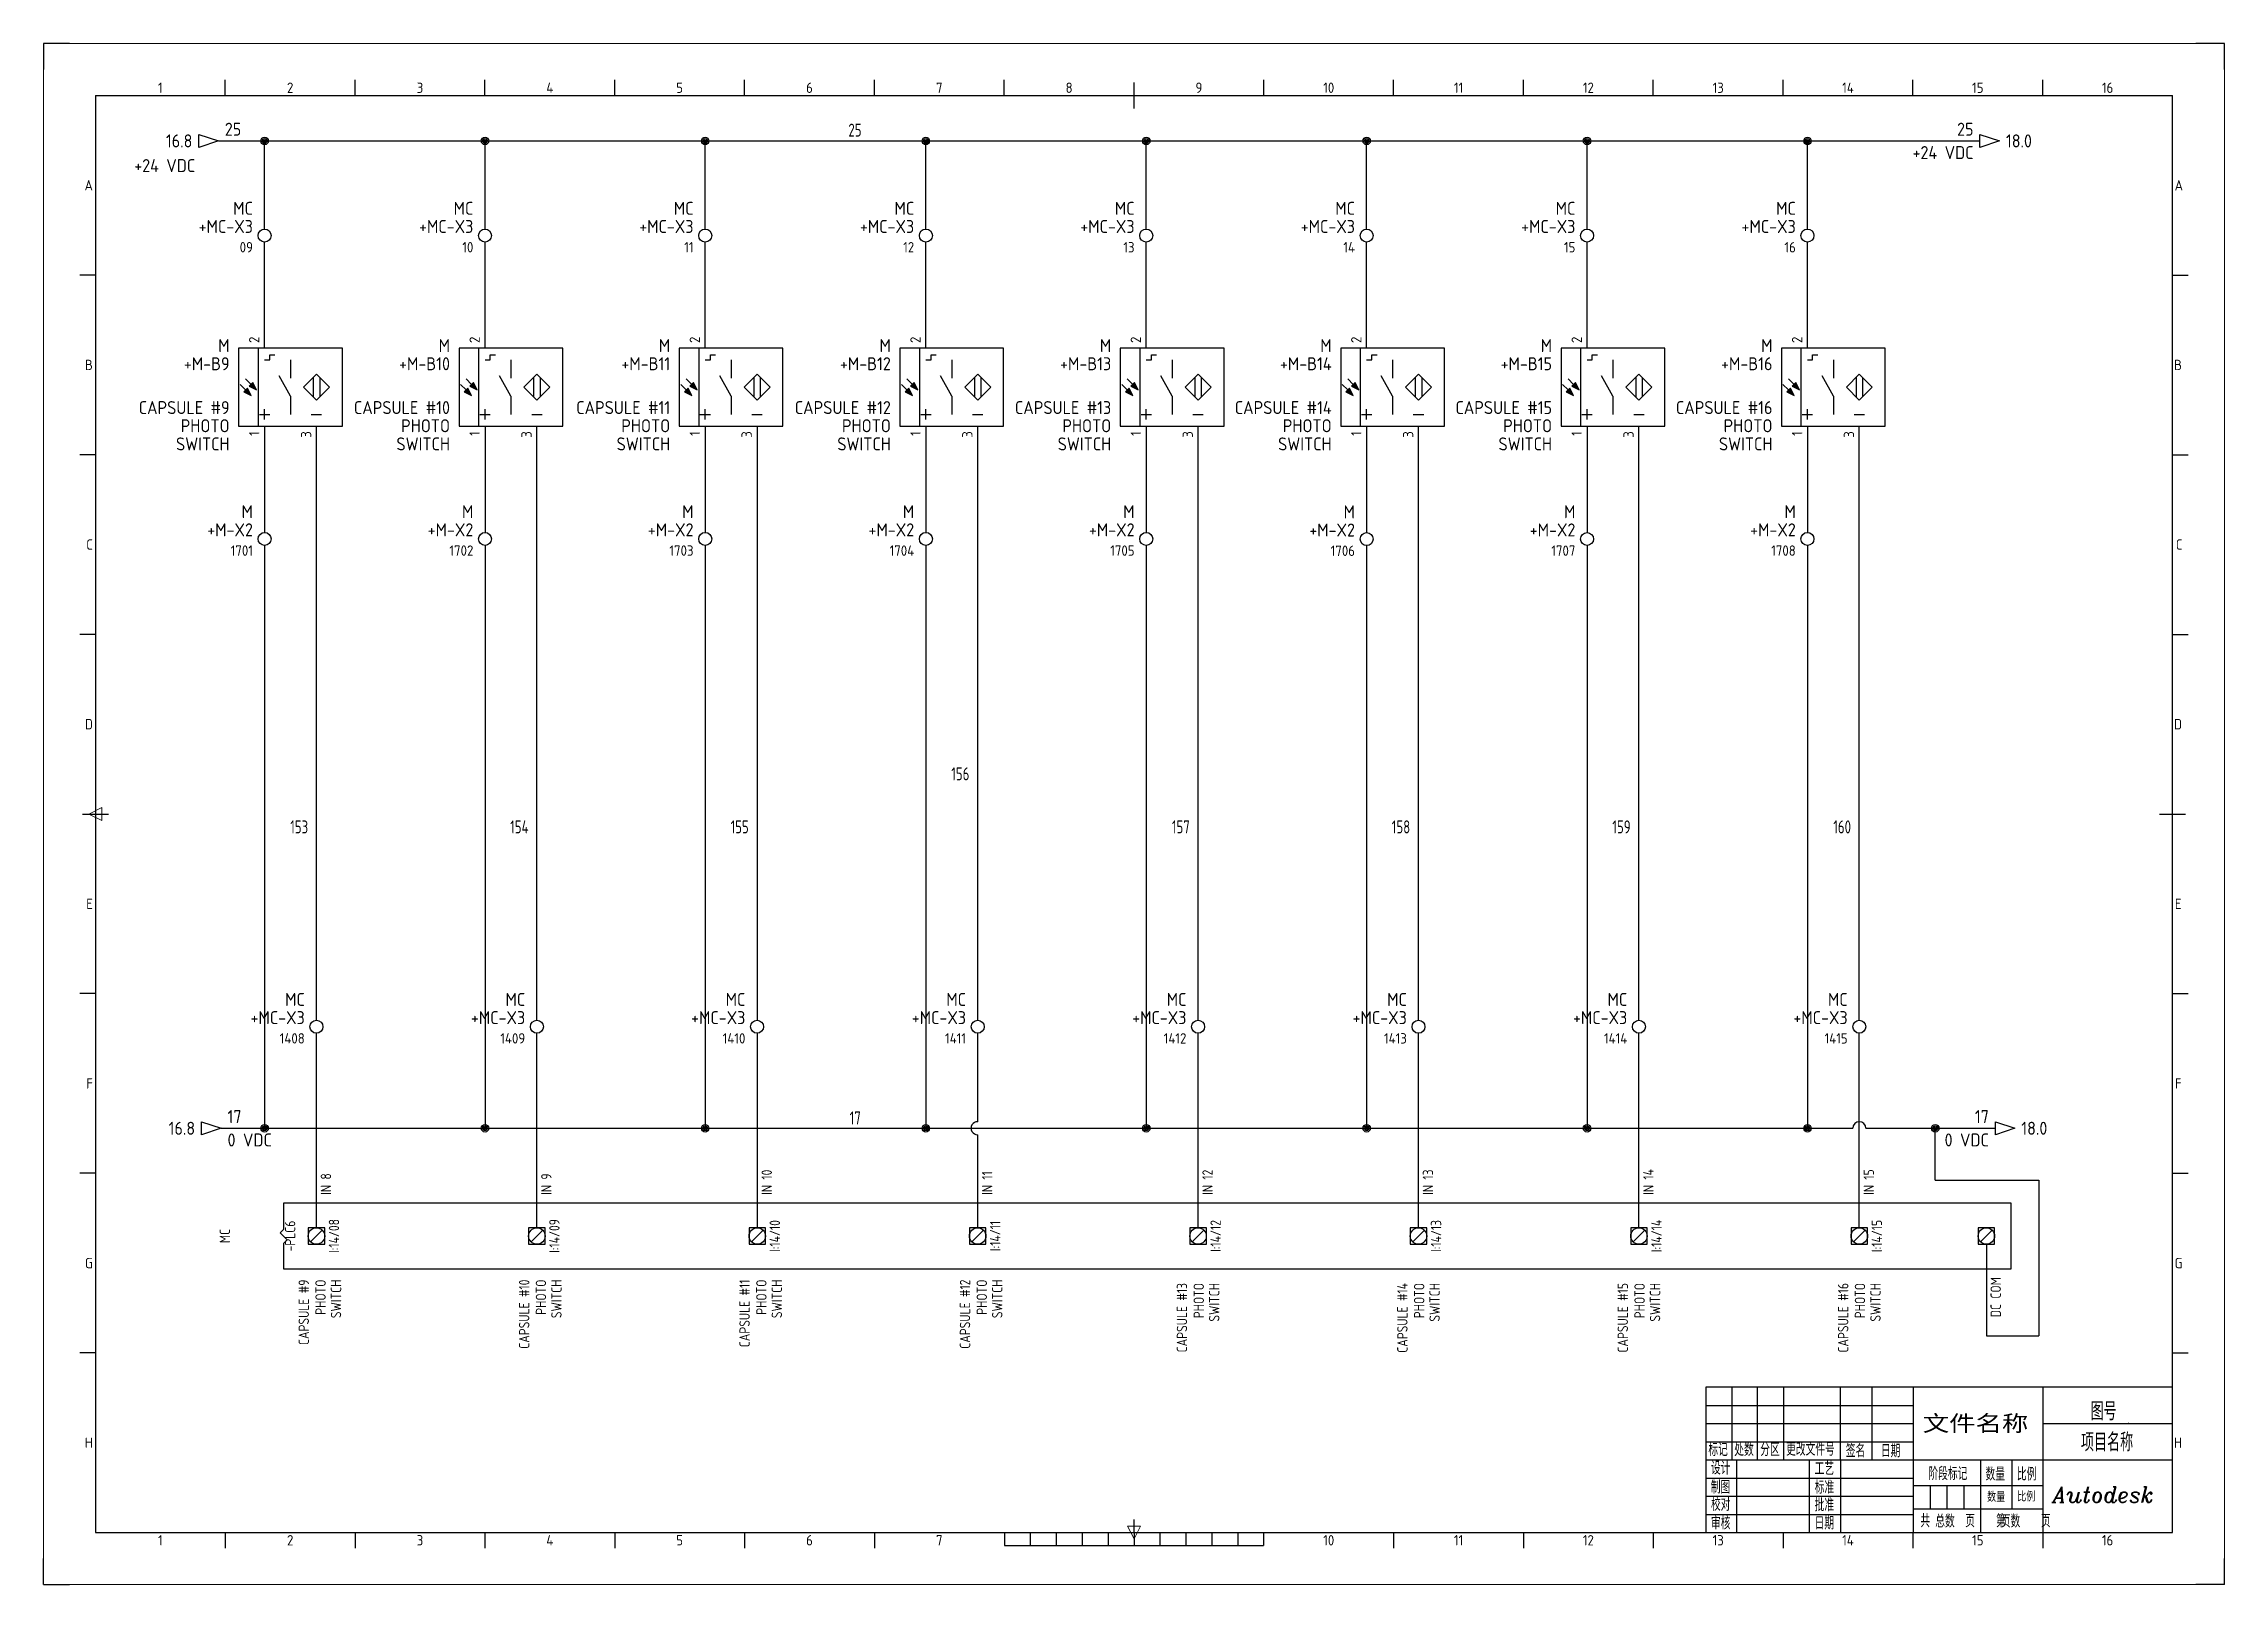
# Model space of a CAD drawing. Header units: millimetres. Extents: x 0 to 841, y 0 to 594.
import ezdxf
from ezdxf.enums import TextEntityAlignment as Align

# ---------------------------------------------------------------- set-up
doc = ezdxf.new("R2010")
doc.units = ezdxf.units.MM
doc.header["$LTSCALE"] = 12
for name, color, linetype in [('AE_BOR', 1, 'Continuous'), ('BLU_1.0mm^2', 5, 'Continuous'), ('DESC', 150, 'Continuous'), ('GRN_1.0mm^2', 3, 'Continuous'), ('GRY_0.5mm^2', 9, 'Continuous'), ('LOC', 8, 'Continuous'), ('SYMS', 7, 'Continuous'), ('TAGS', 150, 'Continuous'), ('TERMS', 123, 'Continuous'), ('WIRENO', 72, 'Continuous'), ('WIREREF', 52, 'Continuous'), ('WIREREF_DEST', 52, 'Continuous'), ('XREF', 7, 'Continuous'), ('图框_外框线', 7, 'Continuous'), ('图框_标题栏属性', 1, 'Continuous'), ('图框_标题栏文字', 6, 'Continuous')]:
    doc.layers.add(name, color=color, linetype=linetype)
doc.styles.get("Standard").update_dxf_attribs({"font": 'txt.shx', "bigfont": 'gbcbig.shx'})
doc.styles.add('WD', font='romans.shx', dxfattribs={"bigfont": 'gbcbig.shx'})
doc.styles.add('WD_IEC', font='isocp2.shx', dxfattribs={"width": 0.9, "height": 4, "bigfont": 'gbcbig.shx'})
doc.styles.add('工程字', font='gbenor.shx', dxfattribs={"bigfont": 'gbcbig.shx'})

# ---------------------------------------------------------------- blocks, each defined once
blk = doc.blocks.new('gb_a1')
for p, q in [((20, 574), (20, 20)), ((20, 574), (821, 574)), ((821, 20), (821, 574)), ((20, 20), (821, 20))]:
    blk.add_line(p, q)
at = {"layer": 'AE_BOR', "lineweight": 30}
for p, q in [((10, 594), (0, 594)), ((0, 594), (0, 584)), ((841, 594), (830, 594)), ((841, 584), (841, 594)), ((0, 0), (0, 10)), ((841, 0), (841, 10)), ((0, 0), (10, 0)), ((841, 0), (830, 0))]:
    blk.add_line(p, q, dxfattribs=at)
at = {"layer": 'AE_BOR', "color": 1, "lineweight": 15}
for p, q in [((0, 594), (841, 594)), ((0, 0), (0, 594)), ((841, 594), (841, 0)), ((17.5, 297), (22.5, 299.5)), ((22.5, 294.5), (17.5, 297)), ((22.5, 299.5), (22.5, 294.5)), ((420.5, 17.5), (418, 22.5)), ((418, 22.5), (423, 22.5)), ((423, 22.5), (420.5, 17.5)), ((841, 0), (0, 0))]:
    blk.add_line(p, q, dxfattribs=at)
at = {"layer": 'AE_BOR'}
for p, q in [((70.0625, 574), (70.0625, 580)), ((120.125, 574), (120.125, 580)), ((170.1875, 574), (170.1875, 580)), ((220.25, 574), (220.25, 580)), ((270.3125, 574), (270.3125, 580)), ((320.375, 574), (320.375, 580)), ((370.4375, 574), (370.4375, 580)), ((470.5625, 574), (470.5625, 580)), ((520.625, 574), (520.625, 580)), ((570.6875, 574), (570.6875, 580)), ((620.75, 574), (620.75, 580)), ((670.8125, 574), (670.8125, 580)), ((720.875, 574), (720.875, 580)), ((770.9375, 574), (770.9375, 580)), ((20, 504.75), (14, 504.75)), ((821, 504.75), (827, 504.75)), ((20, 435.5), (14, 435.5)), ((821, 435.5), (827, 435.5)), ((20, 366.25), (14, 366.25)), ((821, 366.25), (827, 366.25)), ((20, 227.75), (14, 227.75)), ((821, 227.75), (827, 227.75)), ((20, 158.5), (14, 158.5)), ((821, 158.5), (827, 158.5)), ((20, 89.25), (14, 89.25)), ((821, 89.25), (827, 89.25)), ((70.0625, 20), (70.0625, 14)), ((120.125, 20), (120.125, 14)), ((170.1875, 20), (170.1875, 14)), ((220.25, 20), (220.25, 14)), ((270.3125, 20), (270.3125, 14)), ((320.375, 20), (320.375, 14)), ((520.625, 20), (520.625, 14)), ((570.6875, 20), (570.6875, 14)), ((620.75, 20), (620.75, 14)), ((670.8125, 20), (670.8125, 14)), ((720.875, 20), (720.875, 14)), ((770.9375, 20), (770.9375, 14))]:
    blk.add_line(p, q, dxfattribs=at)
at = {"layer": 'AE_BOR', "color": 2, "lineweight": 30}
for p, q in [((420.5, 574), (420.5, 579)), ((420.5, 569), (420.5, 574)), ((15, 297), (25, 297)), ((816, 297), (826, 297)), ((370.5, 20), (370.5, 15)), ((380.5, 20), (380.5, 15)), ((390.5, 20), (390.5, 15)), ((400.5, 20), (400.5, 15)), ((410.5, 20), (410.5, 15)), ((420.5, 20), (420.5, 25)), ((420.5, 20), (420.5, 15)), ((430.5, 20), (430.5, 15)), ((440.5, 20), (440.5, 15)), ((450.5, 20), (450.5, 15)), ((460.5, 20), (460.5, 15)), ((470.5, 20), (470.5, 15)), ((370.5, 15), (470.5, 15))]:
    blk.add_line(p, q, dxfattribs=at)
at = {"layer": 'AE_BOR', "style": 'WD_IEC'}
for s, p in [('1', (45.03125, 575)), ('2', (95.09375, 575)), ('3', (145.15625, 575)), ('4', (195.21875, 575)), ('5', (245.28125, 575)), ('6', (295.34375, 575)), ('7', (345.40625, 575)), ('8', (395.46875, 575)), ('9', (445.53125, 575)), ('10', (495.59375, 575)), ('11', (545.65625, 575)), ('12', (595.71875, 575)), ('13', (645.78125, 575)), ('14', (695.84375, 575)), ('15', (745.90625, 575)), ('16', (795.96875, 575)), ('1', (45.03125, 15)), ('2', (95.09375, 15)), ('3', (145.15625, 15)), ('4', (195.21875, 15)), ('5', (245.28125, 15)), ('6', (295.34375, 15)), ('7', (345.40625, 15)), ('10', (495.59375, 15)), ('11', (545.65625, 15)), ('12', (595.71875, 15)), ('13', (645.78125, 15)), ('14', (695.84375, 15)), ('15', (745.90625, 15)), ('16', (795.96875, 15))]:
    blk.add_text(s, height=4, dxfattribs=at).set_placement(p, align=Align.CENTER)
for s, p in [('A', (19, 539.375)), ('A', (825.04762, 539.375)), ('B', (19, 470.125)), ('B', (824.66667, 470.125)), ('C', (19, 400.875)), ('C', (824.85714, 400.875)), ('D', (19, 331.625)), ('D', (824.66667, 331.625)), ('E', (19, 262.375)), ('E', (824.47619, 262.375)), ('F', (19, 193.125)), ('F', (824.47619, 193.125)), ('G', (19, 123.875)), ('G', (824.85714, 123.875)), ('H', (19, 54.625)), ('H', (824.66667, 54.625))]:
    blk.add_text(s, height=4, dxfattribs=at).set_placement(p, align=Align.MIDDLE_RIGHT)
blk = doc.blocks.new('PLCIO_51B4$$1')
at = {"layer": 'SYMS', "ltscale": 25}
for p, q in [((-12.7, 12.7), (-12.7, 2.54)), ((653.53, 12.7), (-12.7, 12.7)), ((653.53, -12.7), (653.53, 12.7)), ((-12.7, 2.54), (-14.05, 1.19)), ((-14.05, 1.19), (-11.35, -1.5)), ((-11.35, -1.5), (-12.7, -2.85)), ((-12.7, -2.85), (-12.7, -12.7)), ((-12.7, -12.7), (653.53, -12.7))]:
    blk.add_line(p, q, dxfattribs=at)
at = {"layer": 'SYMS'}
for p, q in [((-3.18, 3.17), (-3.18, -3.18)), ((3.17, 3.17), (-3.18, 3.17)), ((-3.18, 3.17), (-3.18, -3.18)), ((3.17, 3.17), (-3.18, 3.17)), ((-2.25, -2.25), (2.25, 2.25)), ((3.17, -3.18), (3.17, 3.17)), ((3.17, -3.18), (3.17, 3.17)), ((81.83, 3.17), (81.83, -3.18)), ((88.17, 3.17), (81.83, 3.17)), ((81.83, 3.17), (81.83, -3.18)), ((88.17, 3.17), (81.83, 3.17)), ((82.75, -2.25), (87.25, 2.25)), ((88.17, -3.18), (88.17, 3.17)), ((88.17, -3.18), (88.17, 3.17)), ((166.82, 3.17), (166.82, -3.18)), ((173.18, 3.17), (166.82, 3.17)), ((166.82, 3.17), (166.82, -3.18)), ((173.18, 3.17), (166.82, 3.17)), ((167.75, -2.25), (172.25, 2.25)), ((173.18, -3.18), (173.18, 3.17)), ((173.18, -3.18), (173.18, 3.17)), ((251.82, 3.17), (251.82, -3.18)), ((258.18, 3.17), (251.82, 3.17)), ((251.82, 3.17), (251.82, -3.18)), ((258.18, 3.17), (251.82, 3.17)), ((252.75, -2.25), (257.25, 2.25)), ((258.18, -3.18), (258.18, 3.17)), ((258.18, -3.18), (258.18, 3.17)), ((336.82, 3.17), (336.82, -3.18)), ((343.18, 3.17), (336.82, 3.17)), ((336.82, 3.17), (336.82, -3.18)), ((343.18, 3.17), (336.82, 3.17)), ((337.75, -2.25), (342.25, 2.25)), ((343.18, -3.18), (343.18, 3.17)), ((343.18, -3.18), (343.18, 3.17)), ((421.82, 3.17), (421.82, -3.18)), ((428.18, 3.17), (421.82, 3.17)), ((421.82, 3.17), (421.82, -3.18)), ((428.18, 3.17), (421.82, 3.17)), ((422.75, -2.25), (427.25, 2.25)), ((428.18, -3.18), (428.18, 3.17)), ((428.18, -3.18), (428.18, 3.17)), ((506.82, 3.17), (506.82, -3.18)), ((513.17, 3.17), (506.82, 3.17)), ((506.82, 3.17), (506.82, -3.18)), ((513.17, 3.17), (506.82, 3.17)), ((507.75, -2.25), (512.25, 2.25)), ((513.17, -3.18), (513.17, 3.17)), ((513.17, -3.18), (513.17, 3.17)), ((591.83, 3.17), (591.83, -3.18)), ((598.17, 3.17), (591.83, 3.17)), ((591.83, 3.17), (591.83, -3.18)), ((598.17, 3.17), (591.83, 3.17)), ((592.75, -2.25), (597.25, 2.25)), ((598.17, -3.18), (598.17, 3.17)), ((598.17, -3.18), (598.17, 3.17)), ((640.83, 3.17), (640.83, -3.18)), ((647.17, 3.17), (640.83, 3.17)), ((641.75, -2.25), (646.25, 2.25)), ((647.17, -3.18), (647.17, 3.17)), ((-3.18, -3.18), (3.17, -3.18)), ((-3.18, -3.18), (3.17, -3.18)), ((81.83, -3.18), (88.17, -3.18)), ((81.83, -3.18), (88.17, -3.18)), ((166.82, -3.18), (173.18, -3.18)), ((166.82, -3.18), (173.18, -3.18)), ((251.82, -3.18), (258.18, -3.18)), ((251.82, -3.18), (258.18, -3.18)), ((336.82, -3.18), (343.18, -3.18)), ((336.82, -3.18), (343.18, -3.18)), ((421.82, -3.18), (428.18, -3.18)), ((421.82, -3.18), (428.18, -3.18)), ((506.82, -3.18), (513.17, -3.18)), ((506.82, -3.18), (513.17, -3.18)), ((591.83, -3.18), (598.17, -3.18)), ((591.83, -3.18), (598.17, -3.18)), ((640.83, -3.18), (647.17, -3.18))]:
    blk.add_line(p, q, dxfattribs=at)
for centre in [(0, 0), (85, 0), (170, 0), (255, 0), (340, 0), (425, 0), (510, 0), (595, 0), (644, 0)]:
    blk.add_circle(centre, 3.17, dxfattribs=at)
at = {"ltscale": 25, "style": 'WD_IEC', "width": 0.8}
blk.add_attdef('LOC', text='', height=3.17, rotation=90, dxfattribs=at).set_placement((-33.34, 0), align=Align.CENTER)
at = {"ltscale": 25, "style": 'WD_IEC'}
blk.add_attdef('TAG_1', text='', height=3.17, rotation=90, dxfattribs=at).set_placement((-8.17, 0), align=Align.CENTER)
at = {"layer": 'SYMS', "style": 'WD_IEC', "width": 0.9}
for tag, p in [('TERMDESC09', (1.65, 15.88)), ('TERMDESC10', (86.65, 15.88)), ('TERMDESC11', (171.65, 15.88)), ('TERMDESC12', (256.65, 15.88)), ('TERMDESC13', (341.65, 15.88)), ('TERMDESC14', (426.65, 15.88)), ('TERMDESC15', (511.65, 15.88)), ('TERMDESC16', (596.65, 15.88))]:
    blk.add_attdef(tag, text='', height=3.17, rotation=90, dxfattribs=at).set_placement(p, align=Align.TOP_LEFT)
for tag, p in [('TERM09', (-4.76, 0)), ('TERM10', (80.24, 0)), ('TERM11', (165.24, 0)), ('TERM12', (250.24, 0)), ('TERM13', (335.24, 0)), ('TERM14', (420.24, 0)), ('TERM15', (505.24, 0)), ('TERM16', (590.24, 0)), ('TERM17', (639.24, 0))]:
    blk.add_attdef(tag, text='', height=3.17, rotation=90, dxfattribs=at).set_placement(p, align=Align.CENTER)
at = {"layer": 'SYMS', "style": 'WD_IEC', "flags": 1}
for tag, p in [('X2TERM09', (0, 3.17)), ('X2TERM10', (85, 3.17)), ('X2TERM11', (170, 3.17)), ('X2TERM12', (255, 3.17)), ('X2TERM13', (340, 3.17)), ('X2TERM14', (425, 3.17)), ('X2TERM15', (510, 3.17)), ('X2TERM16', (595, 3.17)), ('X8TERM17', (644, -3.18))]:
    blk.add_attdef(tag, text='', height=0.254, rotation=90, dxfattribs=at).set_placement(p, align=Align.RIGHT)
at = {"layer": 'SYMS', "style": 'WD_IEC'}
for tag, p in [('TAGA09', (4.76, 0)), ('TAGA10', (89.76, 0)), ('TAGA11', (174.76, 0)), ('TAGA12', (259.76, 0)), ('TAGA13', (344.76, 0)), ('TAGA14', (429.76, 0)), ('TAGA15', (514.76, 0)), ('TAGA16', (599.76, 0))]:
    blk.add_attdef(tag, text='', height=3.17, rotation=90, dxfattribs=at).set_placement(p, align=Align.TOP_CENTER)
at = {"layer": 'SYMS', "style": 'WD_IEC', "width": 0.9}
blk.add_attdef('TERMDESC17', text='', height=3.17, rotation=90, dxfattribs=at).set_placement((645.59, -15.88), align=Align.TOP_RIGHT)
for tag, p in [('DESCA09', (-2.38, -29.37)), ('DESCB09', (1.59, -29.37)), ('DESCC09', (5.56, -29.37)), ('DESCD09', (9.52, -29.37)), ('DESCE09', (13.49, -29.37)), ('DESCA10', (82.62, -29.37)), ('DESCB10', (86.59, -29.37)), ('DESCC10', (90.56, -29.37)), ('DESCD10', (94.53, -29.37)), ('DESCE10', (98.49, -29.37)), ('DESCA11', (167.62, -29.37)), ('DESCB11', (171.59, -29.37)), ('DESCC11', (175.56, -29.37)), ('DESCD11', (179.53, -29.37)), ('DESCE11', (183.49, -29.37)), ('DESCA12', (252.62, -29.37)), ('DESCB12', (256.59, -29.37)), ('DESCC12', (260.56, -29.37)), ('DESCD12', (264.53, -29.37)), ('DESCE12', (268.49, -29.37)), ('DESCA13', (337.62, -29.37)), ('DESCB13', (341.59, -29.37)), ('DESCC13', (345.56, -29.37)), ('DESCD13', (349.53, -29.37)), ('DESCE13', (353.49, -29.37)), ('DESCA14', (422.62, -29.37)), ('DESCB14', (426.59, -29.37)), ('DESCC14', (430.56, -29.37)), ('DESCD14', (434.53, -29.37)), ('DESCE14', (438.49, -29.37)), ('DESCA15', (507.62, -29.37)), ('DESCB15', (511.59, -29.37)), ('DESCC15', (515.56, -29.37)), ('DESCD15', (519.53, -29.37)), ('DESCE15', (523.49, -29.37)), ('DESCA16', (592.62, -29.37)), ('DESCB16', (596.59, -29.37)), ('DESCC16', (600.56, -29.37)), ('DESCD16', (604.53, -29.37)), ('DESCE16', (608.49, -29.37))]:
    blk.add_attdef(tag, text='', height=3.17, rotation=90, dxfattribs=at).set_placement(p, align=Align.RIGHT)
blk = doc.blocks.new('HA1S1')
blk.add_lwpolyline([(0, 1.25), (3.75, 0), (0, -1.25)], close=True)
at = {"style": 'WD_IEC'}
for tag, height, flags, p in [('WIRENO', 2.5, 8, (-1.25, 1)), ('SIGCODE', 1, 1, (5, 1.8))]:
    blk.add_attdef(tag, text='', height=height, dxfattribs=dict(at, flags=flags)).set_placement(p, align=Align.RIGHT)
at = {"style": 'WD_IEC', "flags": 1}
blk.add_attdef('X4TERM01', (0, 0), '', height=0.32, dxfattribs=at)
at = {"style": 'WD_IEC'}
blk.add_attdef('XREF', text='', height=2.5, dxfattribs=at).set_placement((5, 0), align=Align.MIDDLE_LEFT)
blk.add_attdef('DESC1', text='', height=2.5, dxfattribs=at).set_placement((-1.25, -1), align=Align.TOP_RIGHT)
blk = doc.blocks.new('VPX11PE3R')
for p, q in [((-1.25, 7.5), (-1.25, -7.5)), ((0, 5.25), (1, 5.25)), ((1, 5.25), (1, 6.25)), ((1, 6.25), (2, 6.25)), ((5, 5.25), (5, 1.75)), ((-3.66, -0.53), (-4.72, 0.53)), ((-2.59, 0.53), (-3.66, 1.59)), ((-2.24, 0.88), (-2.95, 0.18)), ((-2.95, 0.18), (-1.53, -0.53)), ((-1.53, -0.53), (-2.24, 0.88)), ((5, -1.75), (2.81, 2.19)), ((9.38, 1.87), (9.38, -1.88)), ((10.62, 1.87), (10.62, -1.88)), ((-3.3, -0.18), (-4.01, -0.88)), ((-4.01, -0.88), (-2.59, -1.59)), ((-2.59, -1.59), (-3.3, -0.18)), ((5, -1.75), (5, -5.25)), ((-1, -5.25), (1, -5.25)), ((0, -6.25), (0, -4.25)), ((9, -5.25), (11, -5.25))]:
    blk.add_line(p, q)
for points in [[(-5, -7.5), (15, -7.5), (15, 7.5), (-5, 7.5)], [(10, 2.5), (12.5, 0), (10, -2.5), (7.5, 0)]]:
    blk.add_lwpolyline(points, close=True)
for points in [[(-2.24, 0.88), (-2.95, 0.18), (-1.53, -0.53)], [(-3.3, -0.18), (-4.01, -0.88), (-2.59, -1.59)]]:
    blk.add_solid(points)
at = {"style": 'WD_IEC'}
for tag, p in [('INST', (-6.75, 10.25)), ('LOC', (-6.75, 6.75)), ('TAG1', (-6.75, 3.25)), ('DESC1', (-6.75, -5.2)), ('DESC2', (-6.75, -8.7)), ('DESC3', (-6.75, -12.2))]:
    blk.add_attdef(tag, text='', height=2.5, dxfattribs=at).set_placement(p, align=Align.RIGHT)
blk.add_attdef('TERM02', (-1, 8.5), '', height=2, rotation=90, dxfattribs=at)
at = {"style": 'WD_IEC', "flags": 1}
for tag, p, height in [('X2TERM02', (0, 7.5), 0.32), ('MFG', (17.75, 6.5), 1.5), ('CAT', (17.75, 4), 1.5), ('ASSYCODE', (16, -4), 1), ('X8TERM01', (0, -7.5), 0.32), ('X8TERM03', (10, -7.5), 0.32), ('FAMILY', (16, -5.5), 1), ('CATDESC', (16, -7), 1)]:
    blk.add_attdef(tag, p, '', height=height, dxfattribs=at)
at = {"lineweight": 15, "style": 'WD_IEC'}
blk.add_attdef('XREF', text='', height=2.5, dxfattribs=at).set_placement((-6.75, -1.35), align=Align.RIGHT)
at = {"style": 'WD_IEC'}
for tag, p in [('TERM01', (-1, -8.5)), ('TERM03', (9, -8.5))]:
    blk.add_attdef(tag, text='', height=2, rotation=90, dxfattribs=at).set_placement(p, align=Align.RIGHT)
blk = doc.blocks.new('HA1D3')
blk.add_lwpolyline([(0, 0), (-3.75, -1.25), (-3.75, 1.25)], close=True)
at = {"style": 'WD_IEC'}
blk.add_attdef('XREF', text='', height=2.5, dxfattribs=at).set_placement((-5, 0), align=Align.MIDDLE_RIGHT)
at = {"style": 'WD_IEC', "flags": 1}
blk.add_attdef('SIGCODE', text='', height=1, dxfattribs=at).set_placement((-2.5, 1.8), align=Align.RIGHT)
at = {"style": 'WD_IEC'}
for tag, p, height, flags in [('X1TERM01', (0, 0), 0.32, 1), ('WIRENO', (1.25, 1), 2.5, 8)]:
    blk.add_attdef(tag, p, '', height=height, dxfattribs=dict(at, flags=flags))
blk.add_attdef('DESC1', text='', height=2.5, dxfattribs=at).set_placement((1.25, -1), align=Align.TOP_LEFT)
blk = doc.blocks.new('VT0002')
blk.add_circle((0, 0), 1.25)
at = {"style": 'WD_IEC'}
for tag, p in [('INST', (-2.25, 7.5)), ('LOC', (-2.25, 4))]:
    blk.add_attdef(tag, text='', height=2.5, dxfattribs=at).set_placement(p, align=Align.RIGHT)
at = {"style": 'WD_IEC', "flags": 1}
for tag, p, height in [('ASSYCODE', (2.75, 10.75), 1), ('CATDESC', (2.75, 9.25), 1), ('MFG', (2.75, 7.25), 1.5), ('CAT', (2.75, 4.75), 1.5), ('X4TERM01', (-1.25, 0), 0.32), ('X4PIN01', (-1.25, 1), 0.4), ('X4TERMDESC01', (-1.25, 0.5), 0.4), ('X2TERM01', (0, 1.25), 0.32), ('X2PIN01', (0, 2.25), 0.4), ('X2TERMDESC01', (0, 1.75), 0.4), ('X8PIN01', (0, -0.25), 0.4), ('X1TERM01', (1.25, 0), 0.32), ('X1PIN01', (1.25, 1), 0.4), ('X1TERMDESC01', (1.25, 0.5), 0.4), ('X8TERM01', (0, -1.25), 0.32), ('X8TERMDESC01', (0, -0.75), 0.4), ('STRIPSEQ', (0, -3), 0.4), ('LINKTERM', (0, -2), 0.4)]:
    blk.add_attdef(tag, p, '', height=height, dxfattribs=at)
at = {"style": 'WD_IEC', "flags": 8}
for tag, height, p in [('TAGSTRIP', 2.5, (-2.25, 0.5)), ('TERM01', 2, (-2.25, -3.25))]:
    blk.add_attdef(tag, text='', height=height, dxfattribs=at).set_placement(p, align=Align.RIGHT)
blk = doc.blocks.new('WD_WNH')
at = {"linetype": 'Continuous', "style": 'WD_IEC', "width": 0.8}
blk.add_attdef('WIRENO', text='', height=2.5, dxfattribs=at).set_placement((0, 0.75), align=Align.CENTER)
at = {"style": 'WD_IEC', "flags": 1}
for tag, p in [('W08USER', (0, 0.375)), ('W04USER', (0, 0.875)), ('W05USER', (0, 0.75)), ('W09USER', (0, 0.25)), ('W03USER', (0, 1)), ('W06USER', (0, 0.625)), ('W07USER', (0, 0.5)), ('W02USER', (0, 1.125)), ('W01USER', (0, 1.25)), ('W10USER', (0, 0.125))]:
    blk.add_attdef(tag, text='', height=0.08, dxfattribs=at).set_placement(p, align=Align.CENTER)
blk = doc.blocks.new('WD_WNV')
at = {"linetype": 'Continuous', "style": 'WD_IEC', "width": 0.8}
blk.add_attdef('WIRENO', text='', height=2.5, dxfattribs=at).set_placement((-1.6, 0), align=Align.MIDDLE_RIGHT)
at = {"style": 'WD_IEC', "flags": 1}
for tag, p in [('W08USER', (-1, 0.375)), ('W04USER', (-1, 0.875)), ('W05USER', (-1, 0.75)), ('W09USER', (-1, 0.25)), ('W03USER', (-1, 1)), ('W06USER', (-1, 0.625)), ('W07USER', (-1, 0.5)), ('W02USER', (-1, 1.125)), ('W01USER', (-1, 1.25)), ('W10USER', (-1, 0.125))]:
    blk.add_attdef(tag, text='', height=0.08, dxfattribs=at).set_placement(p, align=Align.CENTER)
blk = doc.blocks.new('CorpLogoBlock')
at = {"insert": (-46.09, 17.54), "char_height": 6, "width": 37.2055, "attachment_point": 1, "style": '工程字'}
blk.add_mtext('{\\Fitalic|c0;Autodesk}', dxfattribs=at)
blk = doc.blocks.new('GB_TitleBlock')
at = {"lineweight": -3}
for p, q in [((-50, 42), (0, 42)), ((-50, 28), (0, 28))]:
    blk.add_line(p, q, dxfattribs=at)
blk.add_point((-16.99, 42), dxfattribs=at)
at = {"layer": '图框_外框线'}
for p, q in [((-170, 56), (-170, 28)), ((-160, 28), (-160, 56)), ((-150, 56), (-150, 28)), ((-128, 28), (-128, 56)), ((-116, 56), (-116, 28)), ((-100, 56), (-100, 0)), ((-50, 56), (-50, 0)), ((-180, 49), (-100, 49)), ((-180, 42), (-100, 42)), ((-180, 35), (-100, 35)), ((-180, 28), (-50, 28)), ((-168, 0), (-168, 28)), ((-140, 0), (-140, 28)), ((-128, 28), (-128, 0)), ((-74, 28), (-74, 0)), ((-62, 28), (-62, 9)), ((-180, 21), (-100, 21)), ((-50, 18), (-100, 18)), ((-93.5, 18), (-93.5, 9)), ((-87, 18), (-87, 9)), ((-80.5, 18), (-80.5, 9)), ((-180, 14), (-100, 14)), ((-50, 9), (-100, 9)), ((-180, 7), (-100, 7))]:
    blk.add_line(p, q, dxfattribs=at)
blk.add_lwpolyline([(0, 56), (-180, 56), (-180, 0), (0, 0), (0, 56)], dxfattribs=at)
at = {"style": 'WD', "flags": 1}
blk.add_attdef('WD_TB', (-168.38, 50.46), '', height=2, dxfattribs=at)
at = {"layer": '图框_标题栏属性', "style": '工程字'}
for tag, p in [('REV3', (-179.58, 50.91)), ('REV2', (-179.43, 43.49)), ('REV1', (-179.43, 36.77))]:
    blk.add_attdef(tag, p, '', height=3, dxfattribs=at)
for tag, height, width, p, p2 in [('REV3DET', 3, 13.288798, (-148.76, 50.77), (-130.49, 50.77)), ('BY3', 3, 6.930672, (-126.95, 50.77), (-117.42, 50.77)), ('RD3', 3, 9.096075, (-114.66, 50.77), (-102.16, 50.77)), ('REV2DET', 3, 1.39216, (-148.76, 43.77), (-130.49, 43.77)), ('BY2', 3, 6.930672, (-126.95, 43.77), (-117.42, 43.77)), ('RD2', 3, 9.096075, (-114.66, 43.77), (-102.16, 43.77)), ('文件名称', 7, 2.04191, (-96.3, 38.33), (-55.63, 38.33)), ('REV1DET', 3, 13.288798, (-148.76, 36.77), (-130.49, 36.77)), ('BY1', 3, 6.930672, (-126.95, 36.77), (-117.42, 36.77)), ('RD1', 3, 9.096075, (-114.66, 36.77), (-102.16, 36.77))]:
    blk.add_attdef(tag, text='', height=height, dxfattribs=dict(at, width=width)).set_placement(p, p2, align=Align.FIT)
for tag, p in [('图号', (-26.57, 46.93)), ('项目名称', (-25.25, 35.16))]:
    blk.add_attdef(tag, text='', height=7, dxfattribs=at).set_placement(p, align=Align.MIDDLE)
at = {"layer": '图框_标题栏属性', "lineweight": -3}
for tag, p in [('设计', (-163.59, 22.3)), ('工艺', (-123.59, 22.3)), ('制图', (-163.59, 15.3)), ('标准', (-123.59, 15.3)), ('校对', (-163.59, 8.3)), ('批准', (-123.59, 8.3)), ('审核', (-163.59, 1.3)), ('日期', (-123.59, 1.3))]:
    blk.add_attdef(tag, p, '', height=5, dxfattribs=at)
at = {"layer": '图框_标题栏属性', "style": '工程字'}
for tag, height, p in [('数量', 3.5, (-68.02, 13.58)), ('比例', 3.5, (-56.4, 13.74)), ('总数', 5, (-87.74, 4.36)), ('页数', 5, (-62.45, 4.36))]:
    blk.add_attdef(tag, text='', height=height, dxfattribs=at).set_placement(p, align=Align.MIDDLE_CENTER)
at = {"layer": '图框_标题栏文字', "style": '工程字'}
for s, p in [('标记', (-179, 29.44)), ('处数', (-169, 29.44)), ('分区', (-159, 29.44)), ('更改文件号', (-149, 29.59)), ('签名', (-126, 29)), ('日期', (-112.47, 28.98)), ('设计', (-177.99, 22.35)), ('工艺', (-138.02, 22.15)), ('阶段标记', (-94.11, 20.2)), ('数量', (-72.11, 20)), ('比例', (-60, 20)), ('制图', (-178.04, 15.02)), ('标准', (-137.99, 14.92)), ('校对', (-177.99, 8.33)), ('批准', (-138.02, 8.15)), ('审核', (-177.99, 1.15)), ('日期', (-138.02, 1.15)), ('共     页   第     页', (-97.24, 2))]:
    blk.add_text(s, height=5, dxfattribs=at).set_placement(p)
blk = doc.blocks.new('wddot')
for radius in [0.72, 0.449, 0.223]:
    blk.add_circle((0, 0), radius)

msp = doc.modelspace()

# ---------------------------------------------------------------- linework, layer by layer
at = {"layer": 'BLU_1.0mm^2', "ltscale": 4}
for p, q in [((67.38, 556.5), (746.75, 556.5)), ((85.22, 522.5), (85.22, 556.5)), ((170.22, 522.5), (170.22, 556.5)), ((255.13, 522.5), (255.13, 556.5)), ((340.23, 522.5), (340.23, 556.5)), ((425.22, 522.5), (425.22, 556.5)), ((510.22, 522.5), (510.22, 556.5)), ((595.22, 522.5), (595.22, 556.5)), ((680.22, 522.5), (680.22, 556.5)), ((85.22, 476.58), (85.22, 517.5)), ((170.22, 476.58), (170.22, 517.5)), ((255.13, 476.58), (255.13, 517.5)), ((340.23, 476.58), (340.23, 517.5)), ((425.22, 476.58), (425.22, 517.5)), ((510.22, 476.58), (510.22, 517.5)), ((595.22, 476.58), (595.22, 517.5)), ((680.22, 476.58), (680.22, 517.5)), ((85.22, 446.58), (85.22, 405.55)), ((170.22, 446.58), (170.22, 405.55)), ((255.13, 446.58), (255.13, 405.55)), ((275.13, 446.58), (275.13, 217.5)), ((340.23, 446.58), (340.23, 405.55)), ((360.22, 217.5), (360.23, 446.58)), ((425.22, 446.58), (425.22, 405.55)), ((510.22, 446.58), (510.22, 405.48)), ((595.22, 446.58), (595.22, 405.52)), ((680.22, 446.58), (680.22, 405.55))]:
    msp.add_line(p, q, dxfattribs=at)
at = {"layer": 'BLU_1.0mm^2'}
for p, q in [((105.22, 217.5), (105.22, 446.58)), ((190.22, 217.5), (190.22, 446.58)), ((445.22, 217.5), (445.22, 446.58)), ((530.22, 217.5), (530.22, 446.58)), ((615.22, 217.5), (615.22, 446.58)), ((700.22, 217.5), (700.22, 446.58))]:
    msp.add_line(p, q, dxfattribs=at)
at = {"layer": 'GRN_1.0mm^2'}
for p, q in [((85.22, 400.55), (85.22, 175.84)), ((170.22, 400.55), (170.22, 175.84)), ((255.13, 400.55), (255.13, 175.84)), ((340.23, 400.55), (340.23, 175.84)), ((510.22, 400.48), (510.22, 175.84))]:
    msp.add_line(p, q, dxfattribs=at)
at = {"layer": 'GRN_1.0mm^2', "ltscale": 4}
for p, q in [((425.22, 400.55), (425.22, 175.84)), ((595.22, 400.52), (595.22, 175.84)), ((680.22, 400.55), (680.22, 175.84)), ((68.43, 175.84), (697.68, 175.84)), ((702.76, 175.84), (752.68, 175.84)), ((729.5, 155.84), (729.5, 175.84)), ((729.5, 155.84), (769.5, 155.84)), ((769.5, 155.84), (769.5, 95.84)), ((749.22, 131.12), (749.22, 95.84)), ((749.22, 95.84), (769.5, 95.84))]:
    msp.add_line(p, q, dxfattribs=at)
msp.add_arc((700.22, 175.84), 2.54, 0, 180, dxfattribs=at)
at = {"layer": 'GRY_0.5mm^2'}
for p, q in [((105.22, 137.47), (105.22, 212.5)), ((190.22, 137.47), (190.22, 212.5)), ((445.22, 137.47), (445.22, 212.5)), ((530.22, 137.47), (530.22, 212.5)), ((615.22, 137.47), (615.22, 212.5)), ((700.22, 137.47), (700.22, 212.5)), ((360.22, 137.47), (360.22, 173.3))]:
    msp.add_line(p, q, dxfattribs=at)
at = {"layer": 'GRY_0.5mm^2', "ltscale": 4}
for p, q in [((275.13, 212.5), (275.13, 137.47)), ((360.22, 178.38), (360.23, 212.5))]:
    msp.add_line(p, q, dxfattribs=at)
msp.add_arc((360.22, 175.84), 2.54, 89.99707, 269.99707, dxfattribs=at)

# ---------------------------------------------------------------- block references
for name, p in [('gb_a1', (0, 0)), ('CorpLogoBlock', (821, 20))]:
    msp.add_blockref(name, p)
ref = msp.add_blockref('GB_TitleBlock', (821, 20))
ref.add_attrib('页数', '页数', dxfattribs={"layer": '图框_标题栏属性', "height": 5, "style": '工程字'}).set_placement((758.55, 24.36), align=Align.MIDDLE_CENTER)
ref.add_attrib('总数', '总数', dxfattribs={"layer": '图框_标题栏属性', "height": 5, "style": '工程字'}).set_placement((733.26, 24.36), align=Align.MIDDLE_CENTER)
ref.add_attrib('比例', '比例', dxfattribs={"layer": '图框_标题栏属性', "height": 3.5, "style": '工程字'}).set_placement((764.6, 33.74), align=Align.MIDDLE_CENTER)
ref.add_attrib('数量', '数量', dxfattribs={"layer": '图框_标题栏属性', "height": 3.5, "style": '工程字'}).set_placement((752.98, 33.58), align=Align.MIDDLE_CENTER)
ref.add_attrib('项目名称', '项目名称', dxfattribs={"layer": '图框_标题栏属性', "height": 7, "style": '工程字'}).set_placement((795.75, 55.16), align=Align.MIDDLE)
ref.add_attrib('图号', '图号', dxfattribs={"layer": '图框_标题栏属性', "height": 7, "style": '工程字'}).set_placement((794.43, 66.93), align=Align.MIDDLE)
ref.add_attrib('文件名称', '文件名称', dxfattribs={"layer": '图框_标题栏属性', "height": 7, "style": '工程字', "width": 2.04191}).set_placement((724.7, 58.33), (765.37, 58.33), align=Align.FIT)
at = {"layer": 'SYMS', "ltscale": 4}
ref = msp.add_blockref('HA1D3', (67.38, 556.5), dxfattribs=dict(at, xscale=2, yscale=2, zscale=2))
ref.add_attrib('WIRENO', '25', (69.88, 558.5), dxfattribs={"layer": 'WIREREF_DEST', "height": 5, "style": 'WD_IEC', "flags": 8})
ref.add_attrib('DESC1', '+24 VDC', dxfattribs={"layer": 'DESC', "height": 5, "style": 'WD_IEC'}).set_placement((34.96, 549.48), align=Align.TOP_LEFT)
ref.add_attrib('XREF', '16.8', dxfattribs={"layer": 'XREF', "height": 5, "style": 'WD_IEC'}).set_placement((57.38, 556.5), align=Align.MIDDLE_RIGHT)
ref = msp.add_blockref('HA1S1', (746.75, 556.5), dxfattribs=dict(at, xscale=2, yscale=2, zscale=2))
ref.add_attrib('WIRENO', '25', dxfattribs={"layer": 'WIREREF', "height": 5, "style": 'WD_IEC', "flags": 8}).set_placement((744.25, 558.5), align=Align.RIGHT)
ref.add_attrib('DESC1', '+24 VDC', dxfattribs={"layer": 'DESC', "height": 5, "style": 'WD_IEC'}).set_placement((744.25, 554.5), align=Align.TOP_RIGHT)
ref.add_attrib('XREF', '18.0', dxfattribs={"layer": 'XREF', "height": 5, "style": 'WD_IEC'}).set_placement((756.75, 556.5), align=Align.MIDDLE_LEFT)
at = {"layer": 'SYMS', "xscale": 2, "yscale": 2, "zscale": 2}
for p in [(85.22, 556.5), (170.22, 556.5), (255.13, 556.5), (340.23, 556.5), (425.22, 556.5), (510.22, 556.5), (595.22, 556.5), (680.22, 556.5), (85.22, 175.84), (170.22, 175.84), (255.13, 175.84), (340.23, 175.84), (425.22, 175.84), (510.22, 175.84), (595.22, 175.84), (680.22, 175.84), (729.5, 175.84)]:
    msp.add_blockref('wddot', p, dxfattribs=at)
at = {"layer": 'SYMS'}
ref = msp.add_blockref('VT0002', (85.22, 520), dxfattribs=dict(at, xscale=2, yscale=2, zscale=2))
ref.add_attrib('TAGSTRIP', '+MC-X3', dxfattribs={"layer": 'TAGS', "height": 5, "style": 'WD_IEC', "flags": 8}).set_placement((80.72, 521), align=Align.RIGHT)
ref.add_attrib('LOC', 'MC', dxfattribs={"layer": 'LOC', "height": 5, "style": 'WD_IEC'}).set_placement((80.72, 528), align=Align.RIGHT)
ref.add_attrib('TERM01', '09', dxfattribs={"layer": 'TERMS', "height": 4, "style": 'WD_IEC', "flags": 8}).set_placement((80.72, 513.5), align=Align.RIGHT)
ref = msp.add_blockref('VT0002', (170.22, 520), dxfattribs=dict(at, xscale=2, yscale=2, zscale=2))
ref.add_attrib('TAGSTRIP', '+MC-X3', dxfattribs={"layer": 'TAGS', "height": 5, "style": 'WD_IEC', "flags": 8}).set_placement((165.72, 521), align=Align.RIGHT)
ref.add_attrib('LOC', 'MC', dxfattribs={"layer": 'LOC', "height": 5, "style": 'WD_IEC'}).set_placement((165.72, 528), align=Align.RIGHT)
ref.add_attrib('TERM01', '10', dxfattribs={"layer": 'TERMS', "height": 4, "style": 'WD_IEC', "flags": 8}).set_placement((165.72, 513.5), align=Align.RIGHT)
ref = msp.add_blockref('VT0002', (255.13, 520), dxfattribs=dict(at, xscale=2, yscale=2, zscale=2))
ref.add_attrib('TAGSTRIP', '+MC-X3', dxfattribs={"layer": 'TAGS', "height": 5, "style": 'WD_IEC', "flags": 8}).set_placement((250.63, 521), align=Align.RIGHT)
ref.add_attrib('LOC', 'MC', dxfattribs={"layer": 'LOC', "height": 5, "style": 'WD_IEC'}).set_placement((250.63, 528), align=Align.RIGHT)
ref.add_attrib('TERM01', '11', dxfattribs={"layer": 'TERMS', "height": 4, "style": 'WD_IEC', "flags": 8}).set_placement((250.63, 513.5), align=Align.RIGHT)
ref = msp.add_blockref('VT0002', (340.23, 520), dxfattribs=dict(at, xscale=2, yscale=2, zscale=2))
ref.add_attrib('TAGSTRIP', '+MC-X3', dxfattribs={"layer": 'TAGS', "height": 5, "style": 'WD_IEC', "flags": 8}).set_placement((335.73, 521), align=Align.RIGHT)
ref.add_attrib('LOC', 'MC', dxfattribs={"layer": 'LOC', "height": 5, "style": 'WD_IEC'}).set_placement((335.73, 528), align=Align.RIGHT)
ref.add_attrib('TERM01', '12', dxfattribs={"layer": 'TERMS', "height": 4, "style": 'WD_IEC', "flags": 8}).set_placement((335.73, 513.5), align=Align.RIGHT)
ref = msp.add_blockref('VT0002', (425.22, 520), dxfattribs=dict(at, xscale=2, yscale=2, zscale=2))
ref.add_attrib('TAGSTRIP', '+MC-X3', dxfattribs={"layer": 'TAGS', "height": 5, "style": 'WD_IEC', "flags": 8}).set_placement((420.72, 521), align=Align.RIGHT)
ref.add_attrib('LOC', 'MC', dxfattribs={"layer": 'LOC', "height": 5, "style": 'WD_IEC'}).set_placement((420.72, 528), align=Align.RIGHT)
ref.add_attrib('TERM01', '13', dxfattribs={"layer": 'TERMS', "height": 4, "style": 'WD_IEC', "flags": 8}).set_placement((420.72, 513.5), align=Align.RIGHT)
ref = msp.add_blockref('VT0002', (510.22, 520), dxfattribs=dict(at, xscale=2, yscale=2, zscale=2))
ref.add_attrib('TAGSTRIP', '+MC-X3', dxfattribs={"layer": 'TAGS', "height": 5, "style": 'WD_IEC', "flags": 8}).set_placement((505.72, 521), align=Align.RIGHT)
ref.add_attrib('LOC', 'MC', dxfattribs={"layer": 'LOC', "height": 5, "style": 'WD_IEC'}).set_placement((505.72, 528), align=Align.RIGHT)
ref.add_attrib('TERM01', '14', dxfattribs={"layer": 'TERMS', "height": 4, "style": 'WD_IEC', "flags": 8}).set_placement((505.72, 513.5), align=Align.RIGHT)
ref = msp.add_blockref('VT0002', (595.22, 520), dxfattribs=dict(at, xscale=2, yscale=2, zscale=2))
ref.add_attrib('TAGSTRIP', '+MC-X3', dxfattribs={"layer": 'TAGS', "height": 5, "style": 'WD_IEC', "flags": 8}).set_placement((590.72, 521), align=Align.RIGHT)
ref.add_attrib('LOC', 'MC', dxfattribs={"layer": 'LOC', "height": 5, "style": 'WD_IEC'}).set_placement((590.72, 528), align=Align.RIGHT)
ref.add_attrib('TERM01', '15', dxfattribs={"layer": 'TERMS', "height": 4, "style": 'WD_IEC', "flags": 8}).set_placement((590.72, 513.5), align=Align.RIGHT)
ref = msp.add_blockref('VT0002', (680.22, 520), dxfattribs=dict(at, xscale=2, yscale=2, zscale=2))
ref.add_attrib('TAGSTRIP', '+MC-X3', dxfattribs={"layer": 'TAGS', "height": 5, "style": 'WD_IEC', "flags": 8}).set_placement((675.72, 521), align=Align.RIGHT)
ref.add_attrib('LOC', 'MC', dxfattribs={"layer": 'LOC', "height": 5, "style": 'WD_IEC'}).set_placement((675.72, 528), align=Align.RIGHT)
ref.add_attrib('TERM01', '16', dxfattribs={"layer": 'TERMS', "height": 4, "style": 'WD_IEC', "flags": 8}).set_placement((675.72, 513.5), align=Align.RIGHT)
at = {"layer": 'SYMS', "ltscale": 4}
ref = msp.add_blockref('VPX11PE3R', (85.22, 461.58), dxfattribs=dict(at, xscale=2, yscale=2, zscale=2))
ref.add_attrib('TAG1', '+M-B9', dxfattribs={"layer": 'TAGS', "height": 5, "style": 'WD_IEC'}).set_placement((71.72, 468.08), align=Align.RIGHT)
ref.add_attrib('LOC', 'M', dxfattribs={"layer": 'LOC', "height": 5, "style": 'WD_IEC'}).set_placement((71.72, 475.08), align=Align.RIGHT)
ref.add_attrib('DESC1', 'CAPSULE #9', dxfattribs={"layer": 'DESC', "height": 5, "style": 'WD_IEC'}).set_placement((71.72, 451.18), align=Align.RIGHT)
ref.add_attrib('DESC2', 'PHOTO', dxfattribs={"layer": 'DESC', "height": 5, "style": 'WD_IEC'}).set_placement((71.72, 444.18), align=Align.RIGHT)
ref.add_attrib('DESC3', 'SWITCH', dxfattribs={"layer": 'DESC', "height": 5, "style": 'WD_IEC'}).set_placement((71.72, 437.18), align=Align.RIGHT)
ref.add_attrib('TERM01', '1', dxfattribs={"layer": 'TERMS', "height": 4, "rotation": 90, "style": 'WD_IEC'}).set_placement((83.22, 444.58), align=Align.RIGHT)
ref.add_attrib('TERM02', '2', (83.22, 478.58), dxfattribs={"layer": 'TERMS', "height": 4, "rotation": 90, "style": 'WD_IEC'})
ref.add_attrib('TERM03', '3', dxfattribs={"layer": 'TERMS', "height": 4, "rotation": 90, "style": 'WD_IEC'}).set_placement((103.22, 444.58), align=Align.RIGHT)
ref = msp.add_blockref('VPX11PE3R', (170.22, 461.58), dxfattribs=dict(at, xscale=2, yscale=2, zscale=2))
ref.add_attrib('TAG1', '+M-B10', dxfattribs={"layer": 'TAGS', "height": 5, "style": 'WD_IEC'}).set_placement((156.72, 468.08), align=Align.RIGHT)
ref.add_attrib('LOC', 'M', dxfattribs={"layer": 'LOC', "height": 5, "style": 'WD_IEC'}).set_placement((156.72, 475.08), align=Align.RIGHT)
ref.add_attrib('DESC1', 'CAPSULE #10', dxfattribs={"layer": 'DESC', "height": 5, "style": 'WD_IEC'}).set_placement((156.72, 451.18), align=Align.RIGHT)
ref.add_attrib('DESC2', 'PHOTO', dxfattribs={"layer": 'DESC', "height": 5, "style": 'WD_IEC'}).set_placement((156.72, 444.18), align=Align.RIGHT)
ref.add_attrib('DESC3', 'SWITCH', dxfattribs={"layer": 'DESC', "height": 5, "style": 'WD_IEC'}).set_placement((156.72, 437.18), align=Align.RIGHT)
ref.add_attrib('TERM01', '1', dxfattribs={"layer": 'TERMS', "height": 4, "rotation": 90, "style": 'WD_IEC'}).set_placement((168.22, 444.58), align=Align.RIGHT)
ref.add_attrib('TERM02', '2', (168.22, 478.58), dxfattribs={"layer": 'TERMS', "height": 4, "rotation": 90, "style": 'WD_IEC'})
ref.add_attrib('TERM03', '3', dxfattribs={"layer": 'TERMS', "height": 4, "rotation": 90, "style": 'WD_IEC'}).set_placement((188.22, 444.58), align=Align.RIGHT)
ref = msp.add_blockref('VPX11PE3R', (255.13, 461.58), dxfattribs=dict(at, xscale=2, yscale=2, zscale=2))
ref.add_attrib('TAG1', '+M-B11', dxfattribs={"layer": 'TAGS', "height": 5, "style": 'WD_IEC'}).set_placement((241.63, 468.08), align=Align.RIGHT)
ref.add_attrib('LOC', 'M', dxfattribs={"layer": 'LOC', "height": 5, "style": 'WD_IEC'}).set_placement((241.63, 475.08), align=Align.RIGHT)
ref.add_attrib('DESC1', 'CAPSULE #11', dxfattribs={"layer": 'DESC', "height": 5, "style": 'WD_IEC'}).set_placement((241.63, 451.18), align=Align.RIGHT)
ref.add_attrib('DESC2', 'PHOTO', dxfattribs={"layer": 'DESC', "height": 5, "style": 'WD_IEC'}).set_placement((241.63, 444.18), align=Align.RIGHT)
ref.add_attrib('DESC3', 'SWITCH', dxfattribs={"layer": 'DESC', "height": 5, "style": 'WD_IEC'}).set_placement((241.63, 437.18), align=Align.RIGHT)
ref.add_attrib('TERM01', '1', dxfattribs={"layer": 'TERMS', "height": 4, "rotation": 90, "style": 'WD_IEC'}).set_placement((253.13, 444.58), align=Align.RIGHT)
ref.add_attrib('TERM02', '2', (253.13, 478.58), dxfattribs={"layer": 'TERMS', "height": 4, "rotation": 90, "style": 'WD_IEC'})
ref.add_attrib('TERM03', '3', dxfattribs={"layer": 'TERMS', "height": 4, "rotation": 90, "style": 'WD_IEC'}).set_placement((273.13, 444.58), align=Align.RIGHT)
ref = msp.add_blockref('VPX11PE3R', (340.23, 461.58), dxfattribs=dict(at, xscale=2, yscale=2, zscale=2))
ref.add_attrib('TAG1', '+M-B12', dxfattribs={"layer": 'TAGS', "height": 5, "style": 'WD_IEC'}).set_placement((326.73, 468.08), align=Align.RIGHT)
ref.add_attrib('LOC', 'M', dxfattribs={"layer": 'LOC', "height": 5, "style": 'WD_IEC'}).set_placement((326.73, 475.08), align=Align.RIGHT)
ref.add_attrib('DESC1', 'CAPSULE #12', dxfattribs={"layer": 'DESC', "height": 5, "style": 'WD_IEC'}).set_placement((326.73, 451.18), align=Align.RIGHT)
ref.add_attrib('DESC2', 'PHOTO', dxfattribs={"layer": 'DESC', "height": 5, "style": 'WD_IEC'}).set_placement((326.73, 444.18), align=Align.RIGHT)
ref.add_attrib('DESC3', 'SWITCH', dxfattribs={"layer": 'DESC', "height": 5, "style": 'WD_IEC'}).set_placement((326.73, 437.18), align=Align.RIGHT)
ref.add_attrib('TERM01', '1', dxfattribs={"layer": 'TERMS', "height": 4, "rotation": 90, "style": 'WD_IEC'}).set_placement((338.23, 444.58), align=Align.RIGHT)
ref.add_attrib('TERM02', '2', (338.23, 478.58), dxfattribs={"layer": 'TERMS', "height": 4, "rotation": 90, "style": 'WD_IEC'})
ref.add_attrib('TERM03', '3', dxfattribs={"layer": 'TERMS', "height": 4, "rotation": 90, "style": 'WD_IEC'}).set_placement((358.23, 444.58), align=Align.RIGHT)
ref = msp.add_blockref('VPX11PE3R', (425.22, 461.58), dxfattribs=dict(at, xscale=2, yscale=2, zscale=2))
ref.add_attrib('TAG1', '+M-B13', dxfattribs={"layer": 'TAGS', "height": 5, "style": 'WD_IEC'}).set_placement((411.72, 468.08), align=Align.RIGHT)
ref.add_attrib('LOC', 'M', dxfattribs={"layer": 'LOC', "height": 5, "style": 'WD_IEC'}).set_placement((411.72, 475.08), align=Align.RIGHT)
ref.add_attrib('DESC1', 'CAPSULE #13', dxfattribs={"layer": 'DESC', "height": 5, "style": 'WD_IEC'}).set_placement((411.72, 451.18), align=Align.RIGHT)
ref.add_attrib('DESC2', 'PHOTO', dxfattribs={"layer": 'DESC', "height": 5, "style": 'WD_IEC'}).set_placement((411.72, 444.18), align=Align.RIGHT)
ref.add_attrib('DESC3', 'SWITCH', dxfattribs={"layer": 'DESC', "height": 5, "style": 'WD_IEC'}).set_placement((411.72, 437.18), align=Align.RIGHT)
ref.add_attrib('TERM01', '1', dxfattribs={"layer": 'TERMS', "height": 4, "rotation": 90, "style": 'WD_IEC'}).set_placement((423.22, 444.58), align=Align.RIGHT)
ref.add_attrib('TERM02', '2', (423.22, 478.58), dxfattribs={"layer": 'TERMS', "height": 4, "rotation": 90, "style": 'WD_IEC'})
ref.add_attrib('TERM03', '3', dxfattribs={"layer": 'TERMS', "height": 4, "rotation": 90, "style": 'WD_IEC'}).set_placement((443.22, 444.58), align=Align.RIGHT)
ref = msp.add_blockref('VPX11PE3R', (510.22, 461.58), dxfattribs=dict(at, xscale=2, yscale=2, zscale=2))
ref.add_attrib('TAG1', '+M-B14', dxfattribs={"layer": 'TAGS', "height": 5, "style": 'WD_IEC'}).set_placement((496.72, 468.08), align=Align.RIGHT)
ref.add_attrib('LOC', 'M', dxfattribs={"layer": 'LOC', "height": 5, "style": 'WD_IEC'}).set_placement((496.72, 475.08), align=Align.RIGHT)
ref.add_attrib('DESC1', 'CAPSULE #14', dxfattribs={"layer": 'DESC', "height": 5, "style": 'WD_IEC'}).set_placement((496.72, 451.18), align=Align.RIGHT)
ref.add_attrib('DESC2', 'PHOTO', dxfattribs={"layer": 'DESC', "height": 5, "style": 'WD_IEC'}).set_placement((496.72, 444.18), align=Align.RIGHT)
ref.add_attrib('DESC3', 'SWITCH', dxfattribs={"layer": 'DESC', "height": 5, "style": 'WD_IEC'}).set_placement((496.72, 437.18), align=Align.RIGHT)
ref.add_attrib('TERM01', '1', dxfattribs={"layer": 'TERMS', "height": 4, "rotation": 90, "style": 'WD_IEC'}).set_placement((508.22, 444.58), align=Align.RIGHT)
ref.add_attrib('TERM02', '2', (508.22, 478.58), dxfattribs={"layer": 'TERMS', "height": 4, "rotation": 90, "style": 'WD_IEC'})
ref.add_attrib('TERM03', '3', dxfattribs={"layer": 'TERMS', "height": 4, "rotation": 90, "style": 'WD_IEC'}).set_placement((528.22, 444.58), align=Align.RIGHT)
ref = msp.add_blockref('VPX11PE3R', (595.22, 461.58), dxfattribs=dict(at, xscale=2, yscale=2, zscale=2))
ref.add_attrib('TAG1', '+M-B15', dxfattribs={"layer": 'TAGS', "height": 5, "style": 'WD_IEC'}).set_placement((581.72, 468.08), align=Align.RIGHT)
ref.add_attrib('LOC', 'M', dxfattribs={"layer": 'LOC', "height": 5, "style": 'WD_IEC'}).set_placement((581.72, 475.08), align=Align.RIGHT)
ref.add_attrib('DESC1', 'CAPSULE #15', dxfattribs={"layer": 'DESC', "height": 5, "style": 'WD_IEC'}).set_placement((581.72, 451.18), align=Align.RIGHT)
ref.add_attrib('DESC2', 'PHOTO', dxfattribs={"layer": 'DESC', "height": 5, "style": 'WD_IEC'}).set_placement((581.72, 444.18), align=Align.RIGHT)
ref.add_attrib('DESC3', 'SWITCH', dxfattribs={"layer": 'DESC', "height": 5, "style": 'WD_IEC'}).set_placement((581.72, 437.18), align=Align.RIGHT)
ref.add_attrib('TERM01', '1', dxfattribs={"layer": 'TERMS', "height": 4, "rotation": 90, "style": 'WD_IEC'}).set_placement((593.22, 444.58), align=Align.RIGHT)
ref.add_attrib('TERM02', '2', (593.22, 478.58), dxfattribs={"layer": 'TERMS', "height": 4, "rotation": 90, "style": 'WD_IEC'})
ref.add_attrib('TERM03', '3', dxfattribs={"layer": 'TERMS', "height": 4, "rotation": 90, "style": 'WD_IEC'}).set_placement((613.22, 444.58), align=Align.RIGHT)
ref = msp.add_blockref('VPX11PE3R', (680.22, 461.58), dxfattribs=dict(at, xscale=2, yscale=2, zscale=2))
ref.add_attrib('TAG1', '+M-B16', dxfattribs={"layer": 'TAGS', "height": 5, "style": 'WD_IEC'}).set_placement((666.72, 468.08), align=Align.RIGHT)
ref.add_attrib('LOC', 'M', dxfattribs={"layer": 'LOC', "height": 5, "style": 'WD_IEC'}).set_placement((666.72, 475.08), align=Align.RIGHT)
ref.add_attrib('DESC1', 'CAPSULE #16', dxfattribs={"layer": 'DESC', "height": 5, "style": 'WD_IEC'}).set_placement((666.72, 451.18), align=Align.RIGHT)
ref.add_attrib('DESC2', 'PHOTO', dxfattribs={"layer": 'DESC', "height": 5, "style": 'WD_IEC'}).set_placement((666.72, 444.18), align=Align.RIGHT)
ref.add_attrib('DESC3', 'SWITCH', dxfattribs={"layer": 'DESC', "height": 5, "style": 'WD_IEC'}).set_placement((666.72, 437.18), align=Align.RIGHT)
ref.add_attrib('TERM01', '1', dxfattribs={"layer": 'TERMS', "height": 4, "rotation": 90, "style": 'WD_IEC'}).set_placement((678.22, 444.58), align=Align.RIGHT)
ref.add_attrib('TERM02', '2', (678.22, 478.58), dxfattribs={"layer": 'TERMS', "height": 4, "rotation": 90, "style": 'WD_IEC'})
ref.add_attrib('TERM03', '3', dxfattribs={"layer": 'TERMS', "height": 4, "rotation": 90, "style": 'WD_IEC'}).set_placement((698.22, 444.58), align=Align.RIGHT)
ref = msp.add_blockref('VT0002', (85.22, 403.05), dxfattribs=dict(at, xscale=2, yscale=2, zscale=2))
ref.add_attrib('TAGSTRIP', '+M-X2', dxfattribs={"layer": 'TAGS', "height": 5, "style": 'WD_IEC', "flags": 8}).set_placement((80.72, 404.05), align=Align.RIGHT)
ref.add_attrib('LOC', 'M', dxfattribs={"layer": 'LOC', "height": 5, "style": 'WD_IEC'}).set_placement((80.72, 411.05), align=Align.RIGHT)
ref.add_attrib('TERM01', '1701', dxfattribs={"layer": 'TERMS', "height": 4, "style": 'WD_IEC', "flags": 8}).set_placement((80.72, 396.55), align=Align.RIGHT)
ref = msp.add_blockref('VT0002', (170.22, 403.05), dxfattribs=dict(at, xscale=2, yscale=2, zscale=2))
ref.add_attrib('TAGSTRIP', '+M-X2', dxfattribs={"layer": 'TAGS', "height": 5, "style": 'WD_IEC', "flags": 8}).set_placement((165.72, 404.05), align=Align.RIGHT)
ref.add_attrib('LOC', 'M', dxfattribs={"layer": 'LOC', "height": 5, "style": 'WD_IEC'}).set_placement((165.72, 411.05), align=Align.RIGHT)
ref.add_attrib('TERM01', '1702', dxfattribs={"layer": 'TERMS', "height": 4, "style": 'WD_IEC', "flags": 8}).set_placement((165.72, 396.55), align=Align.RIGHT)
ref = msp.add_blockref('VT0002', (255.13, 403.05), dxfattribs=dict(at, xscale=2, yscale=2, zscale=2))
ref.add_attrib('TAGSTRIP', '+M-X2', dxfattribs={"layer": 'TAGS', "height": 5, "style": 'WD_IEC', "flags": 8}).set_placement((250.63, 404.05), align=Align.RIGHT)
ref.add_attrib('LOC', 'M', dxfattribs={"layer": 'LOC', "height": 5, "style": 'WD_IEC'}).set_placement((250.63, 411.05), align=Align.RIGHT)
ref.add_attrib('TERM01', '1703', dxfattribs={"layer": 'TERMS', "height": 4, "style": 'WD_IEC', "flags": 8}).set_placement((250.63, 396.55), align=Align.RIGHT)
ref = msp.add_blockref('VT0002', (340.23, 403.05), dxfattribs=dict(at, xscale=2, yscale=2, zscale=2))
ref.add_attrib('TAGSTRIP', '+M-X2', dxfattribs={"layer": 'TAGS', "height": 5, "style": 'WD_IEC', "flags": 8}).set_placement((335.73, 404.05), align=Align.RIGHT)
ref.add_attrib('LOC', 'M', dxfattribs={"layer": 'LOC', "height": 5, "style": 'WD_IEC'}).set_placement((335.73, 411.05), align=Align.RIGHT)
ref.add_attrib('TERM01', '1704', dxfattribs={"layer": 'TERMS', "height": 4, "style": 'WD_IEC', "flags": 8}).set_placement((335.73, 396.55), align=Align.RIGHT)
ref = msp.add_blockref('VT0002', (425.22, 403.05), dxfattribs=dict(at, xscale=2, yscale=2, zscale=2))
ref.add_attrib('TAGSTRIP', '+M-X2', dxfattribs={"layer": 'TAGS', "height": 5, "style": 'WD_IEC', "flags": 8}).set_placement((420.72, 404.05), align=Align.RIGHT)
ref.add_attrib('LOC', 'M', dxfattribs={"layer": 'LOC', "height": 5, "style": 'WD_IEC'}).set_placement((420.72, 411.05), align=Align.RIGHT)
ref.add_attrib('TERM01', '1705', dxfattribs={"layer": 'TERMS', "height": 4, "style": 'WD_IEC', "flags": 8}).set_placement((420.72, 396.55), align=Align.RIGHT)
ref = msp.add_blockref('VT0002', (510.22, 402.98), dxfattribs=dict(at, xscale=2, yscale=2, zscale=2))
ref.add_attrib('TAGSTRIP', '+M-X2', dxfattribs={"layer": 'TAGS', "height": 5, "style": 'WD_IEC', "flags": 8}).set_placement((505.72, 403.98), align=Align.RIGHT)
ref.add_attrib('LOC', 'M', dxfattribs={"layer": 'LOC', "height": 5, "style": 'WD_IEC'}).set_placement((505.72, 410.98), align=Align.RIGHT)
ref.add_attrib('TERM01', '1706', dxfattribs={"layer": 'TERMS', "height": 4, "style": 'WD_IEC', "flags": 8}).set_placement((505.72, 396.48), align=Align.RIGHT)
ref = msp.add_blockref('VT0002', (595.22, 403.02), dxfattribs=dict(at, xscale=2, yscale=2, zscale=2))
ref.add_attrib('TAGSTRIP', '+M-X2', dxfattribs={"layer": 'TAGS', "height": 5, "style": 'WD_IEC', "flags": 8}).set_placement((590.72, 404.02), align=Align.RIGHT)
ref.add_attrib('LOC', 'M', dxfattribs={"layer": 'LOC', "height": 5, "style": 'WD_IEC'}).set_placement((590.72, 411.02), align=Align.RIGHT)
ref.add_attrib('TERM01', '1707', dxfattribs={"layer": 'TERMS', "height": 4, "style": 'WD_IEC', "flags": 8}).set_placement((590.72, 396.52), align=Align.RIGHT)
ref = msp.add_blockref('VT0002', (680.22, 403.05), dxfattribs=dict(at, xscale=2, yscale=2, zscale=2))
ref.add_attrib('TAGSTRIP', '+M-X2', dxfattribs={"layer": 'TAGS', "height": 5, "style": 'WD_IEC', "flags": 8}).set_placement((675.72, 404.05), align=Align.RIGHT)
ref.add_attrib('LOC', 'M', dxfattribs={"layer": 'LOC', "height": 5, "style": 'WD_IEC'}).set_placement((675.72, 411.05), align=Align.RIGHT)
ref.add_attrib('TERM01', '1708', dxfattribs={"layer": 'TERMS', "height": 4, "style": 'WD_IEC', "flags": 8}).set_placement((675.72, 396.55), align=Align.RIGHT)
at = {"layer": 'SYMS'}
ref = msp.add_blockref('VT0002', (105.22, 215), dxfattribs=dict(at, xscale=2, yscale=2, zscale=2))
ref.add_attrib('TAGSTRIP', '+MC-X3', dxfattribs={"layer": 'TAGS', "height": 5, "style": 'WD_IEC', "flags": 8}).set_placement((100.72, 216), align=Align.RIGHT)
ref.add_attrib('LOC', 'MC', dxfattribs={"layer": 'LOC', "height": 5, "style": 'WD_IEC'}).set_placement((100.72, 223), align=Align.RIGHT)
ref.add_attrib('TERM01', '1408', dxfattribs={"layer": 'TERMS', "height": 4, "style": 'WD_IEC', "flags": 8}).set_placement((100.72, 208.5), align=Align.RIGHT)
ref = msp.add_blockref('VT0002', (190.22, 215), dxfattribs=dict(at, xscale=2, yscale=2, zscale=2))
ref.add_attrib('TAGSTRIP', '+MC-X3', dxfattribs={"layer": 'TAGS', "height": 5, "style": 'WD_IEC', "flags": 8}).set_placement((185.72, 216), align=Align.RIGHT)
ref.add_attrib('LOC', 'MC', dxfattribs={"layer": 'LOC', "height": 5, "style": 'WD_IEC'}).set_placement((185.72, 223), align=Align.RIGHT)
ref.add_attrib('TERM01', '1409', dxfattribs={"layer": 'TERMS', "height": 4, "style": 'WD_IEC', "flags": 8}).set_placement((185.72, 208.5), align=Align.RIGHT)
ref = msp.add_blockref('VT0002', (275.13, 215), dxfattribs=dict(at, xscale=2, yscale=2, zscale=2))
ref.add_attrib('TAGSTRIP', '+MC-X3', dxfattribs={"layer": 'TAGS', "height": 5, "style": 'WD_IEC', "flags": 8}).set_placement((270.63, 216), align=Align.RIGHT)
ref.add_attrib('LOC', 'MC', dxfattribs={"layer": 'LOC', "height": 5, "style": 'WD_IEC'}).set_placement((270.63, 223), align=Align.RIGHT)
ref.add_attrib('TERM01', '1410', dxfattribs={"layer": 'TERMS', "height": 4, "style": 'WD_IEC', "flags": 8}).set_placement((270.63, 208.5), align=Align.RIGHT)
ref = msp.add_blockref('VT0002', (360.23, 215), dxfattribs=dict(at, xscale=2, yscale=2, zscale=2))
ref.add_attrib('TAGSTRIP', '+MC-X3', dxfattribs={"layer": 'TAGS', "height": 5, "style": 'WD_IEC', "flags": 8}).set_placement((355.73, 216), align=Align.RIGHT)
ref.add_attrib('LOC', 'MC', dxfattribs={"layer": 'LOC', "height": 5, "style": 'WD_IEC'}).set_placement((355.73, 223), align=Align.RIGHT)
ref.add_attrib('TERM01', '1411', dxfattribs={"layer": 'TERMS', "height": 4, "style": 'WD_IEC', "flags": 8}).set_placement((355.73, 208.5), align=Align.RIGHT)
ref = msp.add_blockref('VT0002', (445.22, 215), dxfattribs=dict(at, xscale=2, yscale=2, zscale=2))
ref.add_attrib('TAGSTRIP', '+MC-X3', dxfattribs={"layer": 'TAGS', "height": 5, "style": 'WD_IEC', "flags": 8}).set_placement((440.72, 216), align=Align.RIGHT)
ref.add_attrib('LOC', 'MC', dxfattribs={"layer": 'LOC', "height": 5, "style": 'WD_IEC'}).set_placement((440.72, 223), align=Align.RIGHT)
ref.add_attrib('TERM01', '1412', dxfattribs={"layer": 'TERMS', "height": 4, "style": 'WD_IEC', "flags": 8}).set_placement((440.72, 208.5), align=Align.RIGHT)
ref = msp.add_blockref('VT0002', (530.22, 215), dxfattribs=dict(at, xscale=2, yscale=2, zscale=2))
ref.add_attrib('TAGSTRIP', '+MC-X3', dxfattribs={"layer": 'TAGS', "height": 5, "style": 'WD_IEC', "flags": 8}).set_placement((525.72, 216), align=Align.RIGHT)
ref.add_attrib('LOC', 'MC', dxfattribs={"layer": 'LOC', "height": 5, "style": 'WD_IEC'}).set_placement((525.72, 223), align=Align.RIGHT)
ref.add_attrib('TERM01', '1413', dxfattribs={"layer": 'TERMS', "height": 4, "style": 'WD_IEC', "flags": 8}).set_placement((525.72, 208.5), align=Align.RIGHT)
ref = msp.add_blockref('VT0002', (615.22, 215), dxfattribs=dict(at, xscale=2, yscale=2, zscale=2))
ref.add_attrib('TAGSTRIP', '+MC-X3', dxfattribs={"layer": 'TAGS', "height": 5, "style": 'WD_IEC', "flags": 8}).set_placement((610.72, 216), align=Align.RIGHT)
ref.add_attrib('LOC', 'MC', dxfattribs={"layer": 'LOC', "height": 5, "style": 'WD_IEC'}).set_placement((610.72, 223), align=Align.RIGHT)
ref.add_attrib('TERM01', '1414', dxfattribs={"layer": 'TERMS', "height": 4, "style": 'WD_IEC', "flags": 8}).set_placement((610.72, 208.5), align=Align.RIGHT)
ref = msp.add_blockref('VT0002', (700.22, 215), dxfattribs=dict(at, xscale=2, yscale=2, zscale=2))
ref.add_attrib('TAGSTRIP', '+MC-X3', dxfattribs={"layer": 'TAGS', "height": 5, "style": 'WD_IEC', "flags": 8}).set_placement((695.72, 216), align=Align.RIGHT)
ref.add_attrib('LOC', 'MC', dxfattribs={"layer": 'LOC', "height": 5, "style": 'WD_IEC'}).set_placement((695.72, 223), align=Align.RIGHT)
ref.add_attrib('TERM01', '1415', dxfattribs={"layer": 'TERMS', "height": 4, "style": 'WD_IEC', "flags": 8}).set_placement((695.72, 208.5), align=Align.RIGHT)
at = {"layer": 'SYMS', "ltscale": 4}
ref = msp.add_blockref('HA1D3', (68.43, 175.84), dxfattribs=dict(at, xscale=2, yscale=2, zscale=2))
ref.add_attrib('WIRENO', '17', (70.93, 177.84), dxfattribs={"layer": 'WIREREF_DEST', "height": 5, "style": 'WD_IEC', "flags": 8})
ref.add_attrib('DESC1', '0 VDC', dxfattribs={"layer": 'DESC', "height": 5, "style": 'WD_IEC'}).set_placement((70.93, 173.84), align=Align.TOP_LEFT)
ref.add_attrib('XREF', '16.8', dxfattribs={"layer": 'XREF', "height": 5, "style": 'WD_IEC'}).set_placement((58.43, 175.84), align=Align.MIDDLE_RIGHT)
ref = msp.add_blockref('HA1S1', (752.68, 175.84), dxfattribs=dict(at, xscale=2, yscale=2, zscale=2))
ref.add_attrib('WIRENO', '17', dxfattribs={"layer": 'WIREREF', "height": 5, "style": 'WD_IEC', "flags": 8}).set_placement((750.18, 177.84), align=Align.RIGHT)
ref.add_attrib('DESC1', '0 VDC', dxfattribs={"layer": 'DESC', "height": 5, "style": 'WD_IEC'}).set_placement((750.18, 173.84), align=Align.TOP_RIGHT)
ref.add_attrib('XREF', '18.0', dxfattribs={"layer": 'XREF', "height": 5, "style": 'WD_IEC'}).set_placement((762.68, 175.84), align=Align.MIDDLE_LEFT)
ref = msp.add_blockref('PLCIO_51B4$$1', (105.22, 134.3), dxfattribs=at)
ref.add_attrib('TAGA09', 'I:14/08', dxfattribs={"layer": 'TAGS', "ltscale": 4, "height": 4, "rotation": 90, "style": 'WD_IEC', "width": 0.9}).set_placement((109.98, 134.3), align=Align.TOP_CENTER)
ref.add_attrib('DESCA09', 'CAPSULE #9', dxfattribs={"layer": 'DESC', "ltscale": 4, "height": 4, "rotation": 90, "style": 'WD_IEC', "width": 0.9}).set_placement((102.33, 117.51), align=Align.RIGHT)
ref.add_attrib('DESCB09', 'PHOTO', dxfattribs={"layer": 'DESC', "ltscale": 4, "height": 4, "rotation": 90, "style": 'WD_IEC', "width": 0.9}).set_placement((108.8, 117.51), align=Align.RIGHT)
ref.add_attrib('TERMDESC09', 'IN 8', dxfattribs={"layer": 'TERMS', "ltscale": 4, "height": 4, "rotation": 90, "style": 'WD_IEC', "width": 0.9}).set_placement((106.87, 150.17), align=Align.TOP_LEFT)
ref.add_attrib('DESCC09', 'SWITCH', dxfattribs={"layer": 'DESC', "ltscale": 4, "height": 4, "rotation": 90, "style": 'WD_IEC', "width": 0.9}).set_placement((114.76, 117.51), align=Align.RIGHT)
ref.add_attrib('TAGA10', 'I:14/09', dxfattribs={"layer": 'TAGS', "ltscale": 4, "height": 4, "rotation": 90, "style": 'WD_IEC', "width": 0.9}).set_placement((194.98, 134.3), align=Align.TOP_CENTER)
ref.add_attrib('DESCA10', 'CAPSULE #10', dxfattribs={"layer": 'DESC', "ltscale": 4, "height": 4, "rotation": 90, "style": 'WD_IEC', "width": 0.9}).set_placement((187.33, 117.51), align=Align.RIGHT)
ref.add_attrib('DESCB10', 'PHOTO', dxfattribs={"layer": 'DESC', "ltscale": 4, "height": 4, "rotation": 90, "style": 'WD_IEC', "width": 0.9}).set_placement((193.8, 117.51), align=Align.RIGHT)
ref.add_attrib('TERMDESC10', 'IN 9', dxfattribs={"layer": 'TERMS', "ltscale": 4, "height": 4, "rotation": 90, "style": 'WD_IEC', "width": 0.9}).set_placement((191.87, 150.17), align=Align.TOP_LEFT)
ref.add_attrib('DESCC10', 'SWITCH', dxfattribs={"layer": 'DESC', "ltscale": 4, "height": 4, "rotation": 90, "style": 'WD_IEC', "width": 0.9}).set_placement((199.76, 117.51), align=Align.RIGHT)
ref.add_attrib('TAGA11', 'I:14/10', dxfattribs={"layer": 'TAGS', "ltscale": 4, "height": 4, "rotation": 90, "style": 'WD_IEC', "width": 0.9}).set_placement((279.98, 134.3), align=Align.TOP_CENTER)
ref.add_attrib('DESCA11', 'CAPSULE #11', dxfattribs={"layer": 'DESC', "ltscale": 4, "height": 4, "rotation": 90, "style": 'WD_IEC', "width": 0.9}).set_placement((272.33, 117.51), align=Align.RIGHT)
ref.add_attrib('DESCB11', 'PHOTO', dxfattribs={"layer": 'DESC', "ltscale": 4, "height": 4, "rotation": 90, "style": 'WD_IEC', "width": 0.9}).set_placement((278.8, 117.51), align=Align.RIGHT)
ref.add_attrib('TERMDESC11', 'IN 10', dxfattribs={"layer": 'TERMS', "ltscale": 4, "height": 4, "rotation": 90, "style": 'WD_IEC', "width": 0.9}).set_placement((276.87, 150.17), align=Align.TOP_LEFT)
ref.add_attrib('DESCC11', 'SWITCH', dxfattribs={"layer": 'DESC', "ltscale": 4, "height": 4, "rotation": 90, "style": 'WD_IEC', "width": 0.9}).set_placement((284.76, 117.51), align=Align.RIGHT)
ref.add_attrib('TAGA12', 'I:14/11', dxfattribs={"layer": 'TAGS', "ltscale": 4, "height": 4, "rotation": 90, "style": 'WD_IEC', "width": 0.9}).set_placement((364.98, 134.3), align=Align.TOP_CENTER)
ref.add_attrib('DESCA12', 'CAPSULE #12', dxfattribs={"layer": 'DESC', "ltscale": 4, "height": 4, "rotation": 90, "style": 'WD_IEC', "width": 0.9}).set_placement((357.33, 117.51), align=Align.RIGHT)
ref.add_attrib('DESCB12', 'PHOTO', dxfattribs={"layer": 'DESC', "ltscale": 4, "height": 4, "rotation": 90, "style": 'WD_IEC', "width": 0.9}).set_placement((363.8, 117.51), align=Align.RIGHT)
ref.add_attrib('TERMDESC12', 'IN 11', dxfattribs={"layer": 'TERMS', "ltscale": 4, "height": 4, "rotation": 90, "style": 'WD_IEC', "width": 0.9}).set_placement((361.87, 150.17), align=Align.TOP_LEFT)
ref.add_attrib('DESCC12', 'SWITCH', dxfattribs={"layer": 'DESC', "ltscale": 4, "height": 4, "rotation": 90, "style": 'WD_IEC', "width": 0.9}).set_placement((369.76, 117.51), align=Align.RIGHT)
ref.add_attrib('TAGA13', 'I:14/12', dxfattribs={"layer": 'TAGS', "ltscale": 4, "height": 4, "rotation": 90, "style": 'WD_IEC', "width": 0.9}).set_placement((449.98, 134.3), align=Align.TOP_CENTER)
ref.add_attrib('DESCA13', 'CAPSULE #13', dxfattribs={"layer": 'DESC', "ltscale": 4, "height": 4, "rotation": 90, "style": 'WD_IEC', "width": 0.9}).set_placement((441, 116.18), align=Align.RIGHT)
ref.add_attrib('DESCB13', 'PHOTO', dxfattribs={"layer": 'DESC', "ltscale": 4, "height": 4, "rotation": 90, "style": 'WD_IEC', "width": 0.9}).set_placement((447.47, 116.18), align=Align.RIGHT)
ref.add_attrib('TERMDESC13', 'IN 12', dxfattribs={"layer": 'TERMS', "ltscale": 4, "height": 4, "rotation": 90, "style": 'WD_IEC', "width": 0.9}).set_placement((446.87, 150.17), align=Align.TOP_LEFT)
ref.add_attrib('DESCC13', 'SWITCH', dxfattribs={"layer": 'DESC', "ltscale": 4, "height": 4, "rotation": 90, "style": 'WD_IEC', "width": 0.9}).set_placement((453.44, 116.18), align=Align.RIGHT)
ref.add_attrib('TAGA14', 'I:14/13', dxfattribs={"layer": 'TAGS', "ltscale": 4, "height": 4, "rotation": 90, "style": 'WD_IEC', "width": 0.9}).set_placement((534.98, 134.3), align=Align.TOP_CENTER)
ref.add_attrib('DESCA14', 'CAPSULE #14', dxfattribs={"layer": 'DESC', "ltscale": 4, "height": 4, "rotation": 90, "style": 'WD_IEC', "width": 0.9}).set_placement((526, 116.18), align=Align.RIGHT)
ref.add_attrib('DESCB14', 'PHOTO', dxfattribs={"layer": 'DESC', "ltscale": 4, "height": 4, "rotation": 90, "style": 'WD_IEC', "width": 0.9}).set_placement((532.47, 116.18), align=Align.RIGHT)
ref.add_attrib('TERMDESC14', 'IN 13', dxfattribs={"layer": 'TERMS', "ltscale": 4, "height": 4, "rotation": 90, "style": 'WD_IEC', "width": 0.9}).set_placement((531.87, 150.17), align=Align.TOP_LEFT)
ref.add_attrib('DESCC14', 'SWITCH', dxfattribs={"layer": 'DESC', "ltscale": 4, "height": 4, "rotation": 90, "style": 'WD_IEC', "width": 0.9}).set_placement((538.44, 116.18), align=Align.RIGHT)
ref.add_attrib('TAGA15', 'I:14/14', dxfattribs={"layer": 'TAGS', "ltscale": 4, "height": 4, "rotation": 90, "style": 'WD_IEC', "width": 0.9}).set_placement((619.98, 134.3), align=Align.TOP_CENTER)
ref.add_attrib('DESCA15', 'CAPSULE #15', dxfattribs={"layer": 'DESC', "ltscale": 4, "height": 4, "rotation": 90, "style": 'WD_IEC', "width": 0.9}).set_placement((611, 116.18), align=Align.RIGHT)
ref.add_attrib('DESCB15', 'PHOTO', dxfattribs={"layer": 'DESC', "ltscale": 4, "height": 4, "rotation": 90, "style": 'WD_IEC', "width": 0.9}).set_placement((617.47, 116.18), align=Align.RIGHT)
ref.add_attrib('TERMDESC15', 'IN 14', dxfattribs={"layer": 'TERMS', "ltscale": 4, "height": 4, "rotation": 90, "style": 'WD_IEC', "width": 0.9}).set_placement((616.87, 150.17), align=Align.TOP_LEFT)
ref.add_attrib('DESCC15', 'SWITCH', dxfattribs={"layer": 'DESC', "ltscale": 4, "height": 4, "rotation": 90, "style": 'WD_IEC', "width": 0.9}).set_placement((623.44, 116.18), align=Align.RIGHT)
ref.add_attrib('TAGA16', 'I:14/15', dxfattribs={"layer": 'TAGS', "ltscale": 4, "height": 4, "rotation": 90, "style": 'WD_IEC', "width": 0.9}).set_placement((704.98, 134.3), align=Align.TOP_CENTER)
ref.add_attrib('DESCA16', 'CAPSULE #16', dxfattribs={"layer": 'DESC', "ltscale": 4, "height": 4, "rotation": 90, "style": 'WD_IEC', "width": 0.9}).set_placement((696, 116.18), align=Align.RIGHT)
ref.add_attrib('DESCB16', 'PHOTO', dxfattribs={"layer": 'DESC', "ltscale": 4, "height": 4, "rotation": 90, "style": 'WD_IEC', "width": 0.9}).set_placement((702.47, 116.18), align=Align.RIGHT)
ref.add_attrib('TERMDESC16', 'IN 15', dxfattribs={"layer": 'TERMS', "ltscale": 4, "height": 4, "rotation": 90, "style": 'WD_IEC', "width": 0.9}).set_placement((701.87, 150.17), align=Align.TOP_LEFT)
ref.add_attrib('DESCC16', 'SWITCH', dxfattribs={"layer": 'DESC', "ltscale": 4, "height": 4, "rotation": 90, "style": 'WD_IEC', "width": 0.9}).set_placement((708.44, 116.18), align=Align.RIGHT)
ref.add_attrib('TERMDESC17', 'DC COM', dxfattribs={"layer": 'TERMS', "ltscale": 4, "height": 4, "rotation": 90, "style": 'WD_IEC', "width": 0.9}).set_placement((750.81, 118.42), align=Align.TOP_RIGHT)
ref.add_attrib('LOC', 'MC', dxfattribs={"layer": 'LOC', "ltscale": 25, "height": 4, "rotation": 90, "style": 'WD_IEC', "width": 0.9}).set_placement((71.88, 134.3), align=Align.CENTER)
ref.add_attrib('TAG_1', '-PLC6', dxfattribs={"layer": 'TAGS', "ltscale": 25, "height": 4, "rotation": 90, "style": 'WD_IEC', "width": 0.9}).set_placement((97.05, 134.3), align=Align.CENTER)
at = {"layer": 'WIRENO', "ltscale": 4}
ref = msp.add_blockref('WD_WNH', (313, 556.5), dxfattribs=dict(at, xscale=-2, yscale=2, zscale=2, rotation=180))
ref.add_attrib('WIRENO', '25', dxfattribs={"linetype": 'Continuous', "height": 5, "style": 'WD_IEC', "width": 0.8}).set_placement((312.89, 558.16), align=Align.CENTER)
ref = msp.add_blockref('WD_WNV', (360.23, 312.48), dxfattribs=dict(at, xscale=2, yscale=2, zscale=2))
ref.add_attrib('WIRENO', '156', dxfattribs={"linetype": 'Continuous', "height": 5, "style": 'WD_IEC', "width": 0.8}).set_placement((357.03, 312.48), align=Align.MIDDLE_RIGHT)
ref = msp.add_blockref('WD_WNV', (105.22, 292.03), dxfattribs=dict(at, xscale=2, yscale=2, zscale=2))
ref.add_attrib('WIRENO', '153', dxfattribs={"linetype": 'Continuous', "height": 5, "style": 'WD_IEC', "width": 0.8}).set_placement((102.02, 292.03), align=Align.MIDDLE_RIGHT)
ref = msp.add_blockref('WD_WNV', (190.22, 292.03), dxfattribs=dict(at, xscale=2, yscale=2, zscale=2))
ref.add_attrib('WIRENO', '154', dxfattribs={"linetype": 'Continuous', "height": 5, "style": 'WD_IEC', "width": 0.8}).set_placement((187.02, 292.03), align=Align.MIDDLE_RIGHT)
ref = msp.add_blockref('WD_WNV', (275.13, 292.03), dxfattribs=dict(at, xscale=2, yscale=2, zscale=2))
ref.add_attrib('WIRENO', '155', dxfattribs={"linetype": 'Continuous', "height": 5, "style": 'WD_IEC', "width": 0.8}).set_placement((271.93, 292.03), align=Align.MIDDLE_RIGHT)
ref = msp.add_blockref('WD_WNV', (445.22, 292.03), dxfattribs=dict(at, xscale=2, yscale=2, zscale=2))
ref.add_attrib('WIRENO', '157', dxfattribs={"linetype": 'Continuous', "height": 5, "style": 'WD_IEC', "width": 0.8}).set_placement((442.02, 292.03), align=Align.MIDDLE_RIGHT)
ref = msp.add_blockref('WD_WNV', (530.22, 292.03), dxfattribs=dict(at, xscale=2, yscale=2, zscale=2))
ref.add_attrib('WIRENO', '158', dxfattribs={"linetype": 'Continuous', "height": 5, "style": 'WD_IEC', "width": 0.8}).set_placement((527.02, 292.03), align=Align.MIDDLE_RIGHT)
ref = msp.add_blockref('WD_WNV', (615.22, 292.03), dxfattribs=dict(at, xscale=2, yscale=2, zscale=2))
ref.add_attrib('WIRENO', '159', dxfattribs={"linetype": 'Continuous', "height": 5, "style": 'WD_IEC', "width": 0.8}).set_placement((612.02, 292.03), align=Align.MIDDLE_RIGHT)
ref = msp.add_blockref('WD_WNV', (700.22, 292.03), dxfattribs=dict(at, xscale=2, yscale=2, zscale=2))
ref.add_attrib('WIRENO', '160', dxfattribs={"linetype": 'Continuous', "height": 5, "style": 'WD_IEC', "width": 0.8}).set_placement((697.02, 292.03), align=Align.MIDDLE_RIGHT)
ref = msp.add_blockref('WD_WNH', (313, 175.84), dxfattribs=dict(at, xscale=2, yscale=2, zscale=2))
ref.add_attrib('WIRENO', '17', dxfattribs={"linetype": 'Continuous', "height": 5, "style": 'WD_IEC', "width": 0.8}).set_placement((313, 177.34), align=Align.CENTER)

doc.saveas('drawing.dxf')
